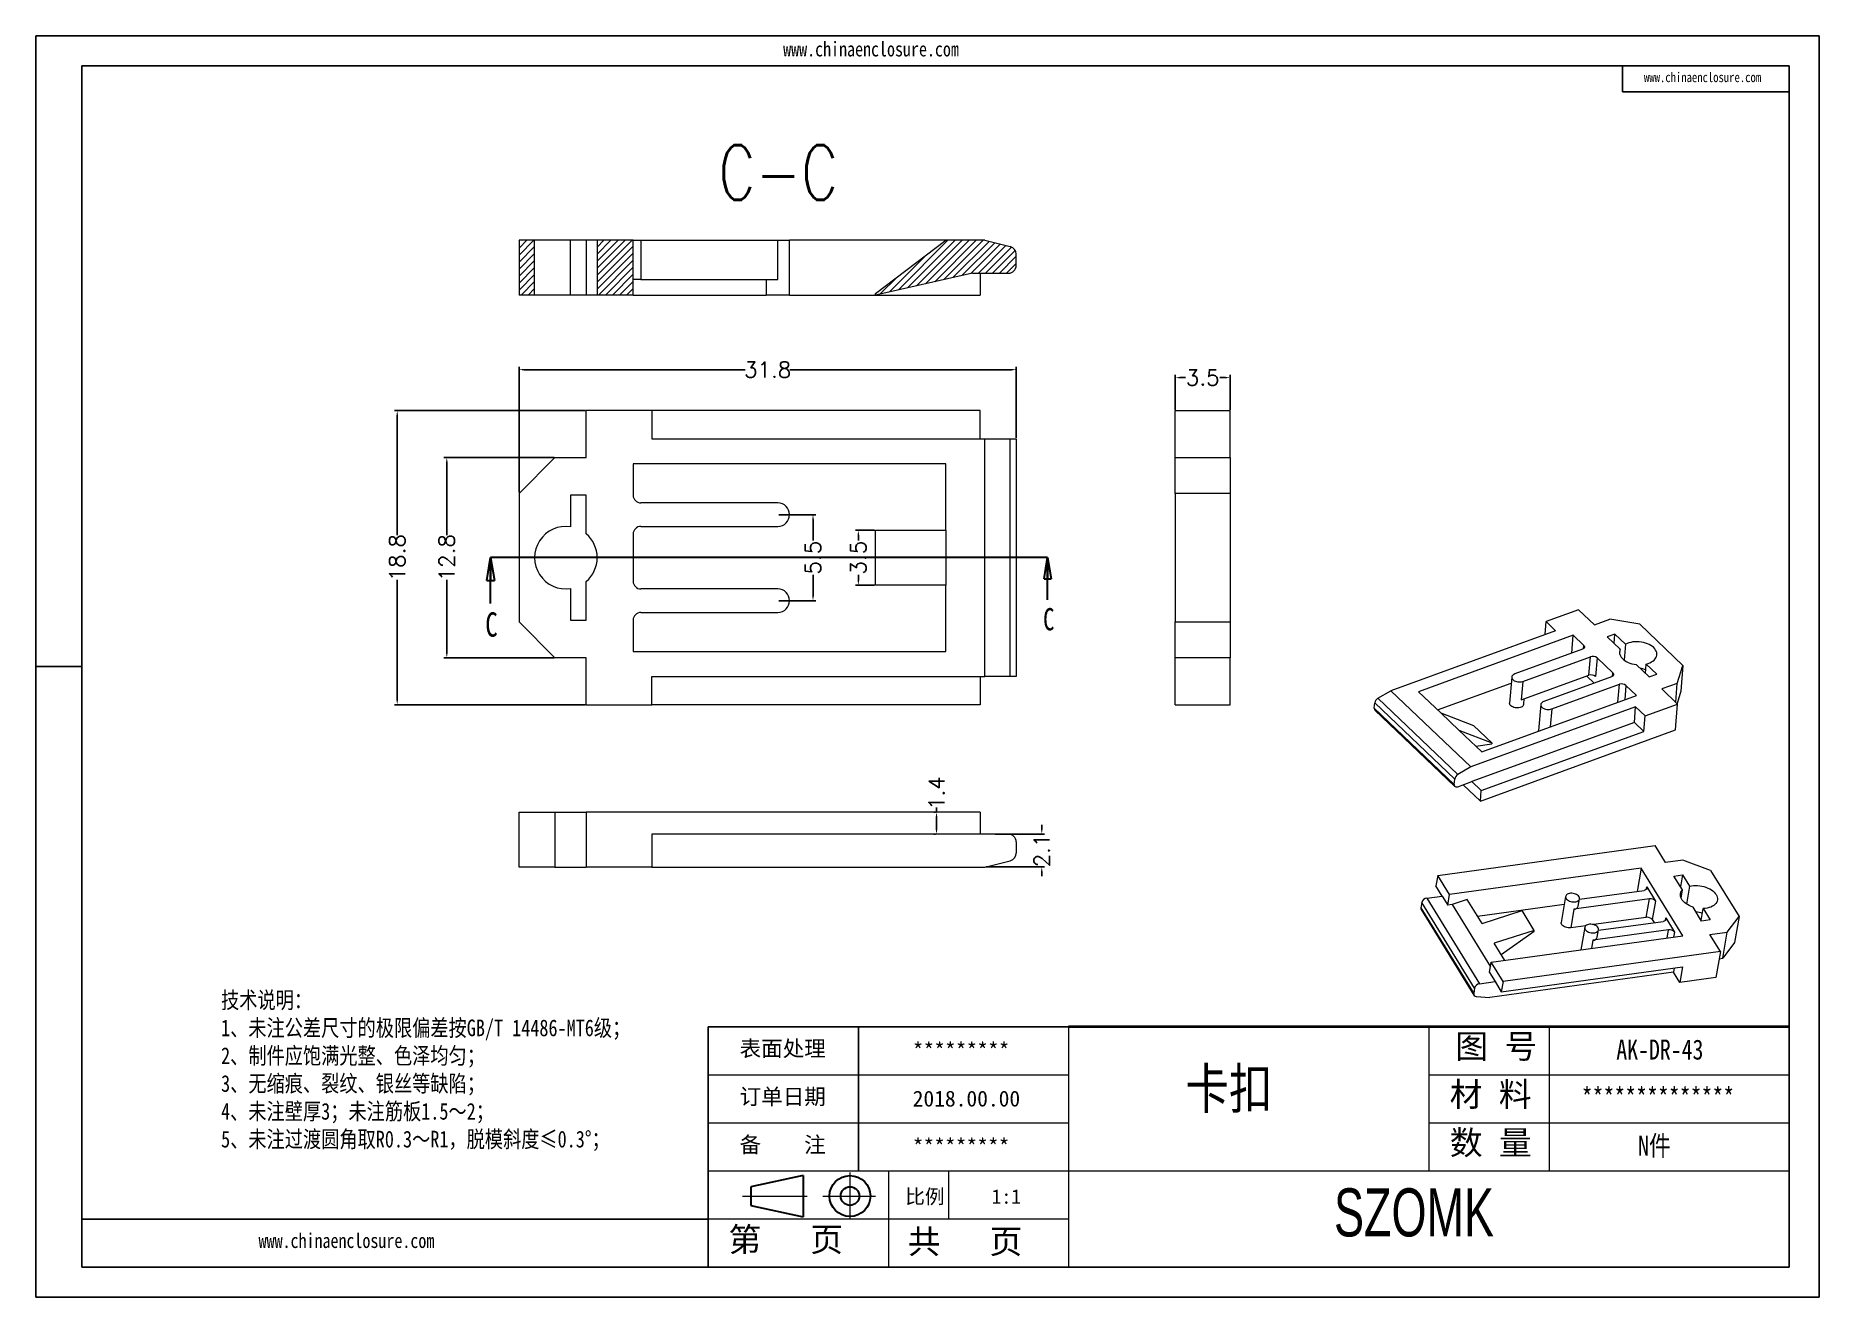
# Model space of a CAD drawing. Header units: inches. Extents: x 2395 to 4256, y 1126 to 1576.
# Drawn here: x 4142.3 to 4256.4, y 1125.7 to 1206.3 of the extents above; entities that cross this region are included whole.
import ezdxf

# ---------------------------------------------------------------- set-up
doc = ezdxf.new("R2010")
doc.units = ezdxf.units.IN
doc.header["$LTSCALE"] = 15
doc.linetypes.add('CENTER2', pattern=[28.575, 19.05, -3.175, 3.175, -3.175])
doc.linetypes.add('PHANTOM', pattern=[12.7, 6.35, -1.27, 1.27, -1.27, 1.27, -1.27])
doc.layers.add('文字', color=81, linetype='Continuous')
for name, color, linetype, lineweight in [('粗实线', 7, 'Continuous', 30), ('细实线', 3, 'Continuous', 9), ('细点划线', 2, 'CENTER2', 9)]:
    doc.layers.add(name, color=color, linetype=linetype, lineweight=lineweight)
doc.styles.add('SLDTEXTSTYLE0', font='TXT', dxfattribs={"width": 0.75})
doc.styles.add('SLDTEXTSTYLE3', font='TXT', dxfattribs={"width": 0.75, "bigfont": 'bigfont'})
doc.styles.get("Standard").update_dxf_attribs({"font": 'txt', "bigfont": 'gbcbig.shx'})
doc.styles.add('宋体', font='', dxfattribs={"width": 0.8, "height": 3.5})
doc.styles.add('长仿宋', font='', dxfattribs={"width": 0.7, "height": 4})
doc.styles.get('宋体').set_extended_font_data('SimSun')
doc.styles.get('长仿宋').set_extended_font_data('SimSun')
doc.dimstyles.new('1.5', dxfattribs={"dimtxt": 1, "dimasz": 0.3, "dimexe": 0.18, "dimexo": 0.0625, "dimgap": 0.09, "dimtad": 0, "dimdsep": 46, "dimtxsty": 'Standard', "dimcen": 0, "dimclrd": 3, "dimclre": 3, "dimadec": 0, "dimazin": 2, "dimtfac": 1, "dimtofl": 0, "dimtmove": 0, "dimatfit": 3, "dimfxl": 1, "dimtolj": 1, "dimtzin": 0, "dimarcsym": 0})
pattern_1 = [(45, (-818.62355, -57.48185), (-0.224506403, 0.224506403), [])]

msp = doc.modelspace()

# ---------------------------------------------------------------- texts
at = {"color": 7, "linetype": 'Continuous', "attachment_point": 1, "style": 'SLDTEXTSTYLE0'}
for insert, char_height in [((4171.062, 1169.449), 1.556), ((4206.736, 1169.718), 1.422)]:
    msp.add_mtext('C', dxfattribs=dict(at, insert=insert, char_height=char_height))
at = {"char_height": 1.01047, "width": 574.3004, "attachment_point": 1}
for s, insert in [('{\\fSimHei|b0|i0|c134|p49;表面处理}', (4187.327, 1142.068)), ('{\\fSimHei|b0|i0|c134|p49;*********}', (4198.395, 1141.938)), ('{\\fSimHei|b0|i0|c134|p49;订单日期}', (4187.327, 1138.995)), ('{\\fSimHei|b0|i0|c134|p49;2018.00.00}', (4198.395, 1138.865)), ('{\\fSimHei|b0|i0|c134|p49;备    注}', (4187.327, 1135.923)), ('{\\fSimHei|b0|i0|c134|p49;*********}', (4198.395, 1135.793))]:
    msp.add_mtext(s, dxfattribs=dict(at, insert=insert))
at = {"layer": '文字', "color": 0, "attachment_point": 1, "style": '宋体'}
for s, insert, char_height, width in [('www.chinaenclosure.com', (4190.11, 1205.925), 0.93884, 16.49457), ('www.chinaenclosure.com', (4245.162, 1203.969), 0.6259, 10.99638), ('{\\H1.111x;技术说明：\\P1、未注公差尺寸的极限偏差按GB/T 14486-MT6级；\\P2、制件应饱满光整、色泽均匀；\\P3、无缩痕、裂纹、银丝等缺陷；\\P4、未注壁厚3；未注筋板1.5～2；\\P5、未注过渡圆角取R0.3～R1，脱模斜度≤0.3%%D；}', (4154.164, 1145.195), 0.96018, 40.76086), ('{\\H1.111x;AK-DR-43}', (4243.393, 1142.137), 1.15222, 13.32092), ('卡扣', (4215.826, 1140.287), 2.5605, 32.73483), ('{\\H1.111x;**************}', (4241.176, 1139.065), 1.15222, 13.32092), ('{\\H1.111x;N件}', (4244.786, 1135.992), 1.15222, 13.32092), ('www.chinaenclosure.com', (4156.563, 1129.75), 0.93884, 16.49457)]:
    msp.add_mtext(s, dxfattribs=dict(at, insert=insert, char_height=char_height, width=width))
at = {"layer": '粗实线', "insert": (4225.342, 1132.622), "char_height": 3.07258, "width": 34.45592, "attachment_point": 1, "style": '长仿宋'}
msp.add_mtext('{\\fSTXinwei|b0|i0|c134|p2;SZOMK}', dxfattribs=at)
at = {"layer": '细实线', "color": 7, "attachment_point": 1}
for s, insert, char_height, width in [('{\\fSimSun|b0|i0|c134|p54;图 号}', (4233.101, 1142.473), 1.53629, 7.68144), ('{\\fSimSun|b0|i0|c134|p54;材 料   }', (4232.737, 1139.401), 1.53629, 7.68144), ('{\\fSimSun|b0|i0|c134|p54;数 量}', (4232.745, 1136.313), 1.53629, 6.94115), ('{\\fSimSun|b0|i0|c134|p54;比例}', (4197.921, 1132.559), 0.92177, 4.0463), ('{\\fSimSun|b0|i0|c134|p54;1:1}', (4203.442, 1132.559), 0.92177, 4.0463), ('{\\fSimSun|b0|i0|c134|p54;第   页}', (4186.616, 1130.121), 1.53629, 11.52217), ('{\\fSimSun|b0|i0|c134|p54; 共   页}', (4197.034, 1129.991), 1.53629, 11.52217)]:
    msp.add_mtext(s, dxfattribs=dict(at, insert=insert, char_height=char_height, width=width))

# ---------------------------------------------------------------- blocks, each defined once
blk = doc.blocks.new('_CLOSED')
at = {"color": 0, "linetype": 'ByBlock', "lineweight": -2}
for p, q in [((-1, 0.166667), (0, 0)), ((-1, 0.166667), (-1, -0.166667)), ((0, 0), (-1, -0.166667)), ((0, 0), (-1, 0))]:
    blk.add_line(p, q, dxfattribs=at)
blk = doc.blocks.new('SW_NOTE_4')
at = {"color": 0, "linetype": 'Continuous', "lineweight": 0, "insert": (22.23, 5.8), "char_height": 3.5, "attachment_point": 2, "style": 'SLDTEXTSTYLE3'}
blk.add_mtext('C-C', dxfattribs=at)
blk = doc.blocks.new('*D332')
at = {"color": 3, "lineweight": -2}
for p, q in [((4177.46, 1182.34), (4165.25, 1182.34)), ((4165.43, 1182.04), (4165.43, 1174.37)), ((4165.43, 1163.84), (4165.43, 1171.52)), ((4177.46, 1163.54), (4165.25, 1163.54))]:
    blk.add_line(p, q, dxfattribs=at)
at = {"color": 3}
for points in [[(4165.38, 1182.04), (4165.48, 1182.04), (4165.43, 1182.34)], [(4165.38, 1163.84), (4165.48, 1163.84), (4165.43, 1163.54)]]:
    blk.add_solid(points, dxfattribs=at)
at = {"layer": 'Defpoints', "color": 0}
for p in [(4165.43, 1182.34), (4177.52, 1182.34), (4177.52, 1163.54)]:
    blk.add_point(p, dxfattribs=at)
at = {"color": 0, "insert": (4165.43, 1172.94), "char_height": 1, "attachment_point": 5, "rotation": 90}
blk.add_mtext('\\A1;18.8', dxfattribs=at)
blk = doc.blocks.new('*D333')
at = {"color": 3, "lineweight": -2}
for p, q in [((4173.22, 1177.1), (4173.22, 1185.14)), ((4173.52, 1184.96), (4187.69, 1184.96)), ((4204.72, 1184.96), (4190.54, 1184.96)), ((4205.02, 1180.6), (4205.02, 1185.14))]:
    blk.add_line(p, q, dxfattribs=at)
at = {"color": 3}
for points in [[(4173.52, 1185.01), (4173.52, 1184.91), (4173.22, 1184.96)], [(4204.72, 1185.01), (4204.72, 1184.91), (4205.02, 1184.96)]]:
    blk.add_solid(points, dxfattribs=at)
at = {"layer": 'Defpoints', "color": 0}
for p in [(4205.02, 1184.96), (4205.02, 1180.54), (4173.22, 1177.04)]:
    blk.add_point(p, dxfattribs=at)
at = {"color": 0, "insert": (4189.12, 1184.96), "char_height": 1, "attachment_point": 5}
blk.add_mtext('\\A1;31.8', dxfattribs=at)
blk = doc.blocks.new('*D334')
at = {"color": 3, "lineweight": -2}
for p, q in [((4175.46, 1179.34), (4168.42, 1179.34)), ((4168.6, 1179.04), (4168.6, 1174.37)), ((4168.6, 1166.84), (4168.6, 1171.52)), ((4175.46, 1166.54), (4168.42, 1166.54))]:
    blk.add_line(p, q, dxfattribs=at)
at = {"color": 3}
for points in [[(4168.55, 1179.04), (4168.65, 1179.04), (4168.6, 1179.34)], [(4168.55, 1166.84), (4168.65, 1166.84), (4168.6, 1166.54)]]:
    blk.add_solid(points, dxfattribs=at)
at = {"layer": 'Defpoints', "color": 0}
for p in [(4175.52, 1179.34), (4168.6, 1166.54), (4175.52, 1166.54)]:
    blk.add_point(p, dxfattribs=at)
at = {"color": 0, "insert": (4168.6, 1172.94), "char_height": 1, "attachment_point": 5, "rotation": 90}
blk.add_mtext('\\A1;12.8', dxfattribs=at)
blk = doc.blocks.new('*D335')
at = {"color": 3, "lineweight": -2}
for p, q in [((4189.83, 1175.69), (4192.2, 1175.69)), ((4192.02, 1175.39), (4192.02, 1174.03)), ((4192.02, 1170.49), (4192.02, 1171.85)), ((4189.83, 1170.19), (4192.2, 1170.19))]:
    blk.add_line(p, q, dxfattribs=at)
at = {"color": 3}
for points in [[(4191.97, 1175.39), (4192.07, 1175.39), (4192.02, 1175.69)], [(4191.97, 1170.49), (4192.07, 1170.49), (4192.02, 1170.19)]]:
    blk.add_solid(points, dxfattribs=at)
at = {"layer": 'Defpoints', "color": 0}
for p in [(4189.77, 1175.69), (4192.02, 1175.69), (4189.77, 1170.19)]:
    blk.add_point(p, dxfattribs=at)
at = {"color": 0, "insert": (4192.02, 1172.94), "char_height": 1, "attachment_point": 5, "rotation": 90}
blk.add_mtext('\\A1;5.5', dxfattribs=at)
blk = doc.blocks.new('*D336')
at = {"color": 3, "lineweight": -2}
for p, q in [((4195.96, 1174.69), (4194.74, 1174.69)), ((4194.92, 1174.39), (4194.92, 1174.03)), ((4194.92, 1171.49), (4194.92, 1171.85)), ((4195.96, 1171.19), (4194.74, 1171.19))]:
    blk.add_line(p, q, dxfattribs=at)
at = {"color": 3}
for points in [[(4194.87, 1174.39), (4194.97, 1174.39), (4194.92, 1174.69)], [(4194.87, 1171.49), (4194.97, 1171.49), (4194.92, 1171.19)]]:
    blk.add_solid(points, dxfattribs=at)
at = {"layer": 'Defpoints', "color": 0}
for p in [(4194.92, 1174.69), (4196.02, 1174.69), (4196.02, 1171.19)]:
    blk.add_point(p, dxfattribs=at)
at = {"color": 0, "insert": (4194.92, 1172.94), "char_height": 1, "attachment_point": 5, "rotation": 90}
blk.add_mtext('\\A1;3.5', dxfattribs=at)
blk = doc.blocks.new('*D337')
at = {"color": 3, "lineweight": -2}
for p, q in [((4215.19, 1182.4), (4215.19, 1184.63)), ((4215.49, 1184.45), (4215.85, 1184.45)), ((4218.39, 1184.45), (4218.03, 1184.45)), ((4218.69, 1182.4), (4218.69, 1184.63))]:
    blk.add_line(p, q, dxfattribs=at)
at = {"color": 3}
for points in [[(4215.49, 1184.5), (4215.49, 1184.4), (4215.19, 1184.45)], [(4218.39, 1184.5), (4218.39, 1184.4), (4218.69, 1184.45)]]:
    blk.add_solid(points, dxfattribs=at)
at = {"layer": 'Defpoints', "color": 0}
for p in [(4218.69, 1184.45), (4215.19, 1182.34), (4218.69, 1182.34)]:
    blk.add_point(p, dxfattribs=at)
at = {"color": 0, "insert": (4216.94, 1184.45), "char_height": 1, "attachment_point": 5}
blk.add_mtext('\\A1;3.5', dxfattribs=at)
blk = doc.blocks.new('*D338')
at = {"color": 3, "lineweight": -2}
for p, q in [((4206.65, 1155.57), (4206.65, 1155.87)), ((4203.68, 1155.27), (4206.83, 1155.27)), ((4203.08, 1153.17), (4206.83, 1153.17)), ((4206.65, 1152.87), (4206.65, 1152.57))]:
    blk.add_line(p, q, dxfattribs=at)
at = {"color": 3}
for points in [[(4206.6, 1155.57), (4206.7, 1155.57), (4206.65, 1155.27)], [(4206.6, 1152.87), (4206.7, 1152.87), (4206.65, 1153.17)]]:
    blk.add_solid(points, dxfattribs=at)
at = {"layer": 'Defpoints', "color": 0}
for p in [(4203.62, 1155.27), (4206.65, 1155.27), (4203.02, 1153.17)]:
    blk.add_point(p, dxfattribs=at)
at = {"color": 0, "insert": (4206.65, 1154.22), "char_height": 1, "attachment_point": 5, "rotation": 90}
blk.add_mtext('\\A1;2.1', dxfattribs=at)
blk = doc.blocks.new('*D339')
at = {"color": 3, "lineweight": -2}
for p, q in [((4199.85, 1156.67), (4199.74, 1156.67)), ((4199.92, 1156.67), (4199.92, 1156.97)), ((4199.92, 1155.57), (4199.92, 1156.37)), ((4199.85, 1155.27), (4199.74, 1155.27))]:
    blk.add_line(p, q, dxfattribs=at)
at = {"color": 3}
for points in [[(4199.87, 1156.37), (4199.97, 1156.37), (4199.92, 1156.67)], [(4199.87, 1155.57), (4199.97, 1155.57), (4199.92, 1155.27)]]:
    blk.add_solid(points, dxfattribs=at)
at = {"layer": 'Defpoints', "color": 0}
for p in [(4199.92, 1156.67), (4199.92, 1156.67), (4199.92, 1155.27)]:
    blk.add_point(p, dxfattribs=at)
at = {"color": 0, "insert": (4199.92, 1157.89), "char_height": 1, "attachment_point": 5, "rotation": 90}
blk.add_mtext('\\A1;1.4', dxfattribs=at)

# ---------------------------------------------------------------- dimensions: what is measured, and where the dimension line sits
for base, p1, p2, picture, middle in [((4205.018, 1184.955), (4173.218, 1177.042), (4205.018, 1180.542), '*D333', (4189.118, 1184.955)), ((4218.689, 1184.453), (4215.189, 1182.342), (4218.689, 1182.342), '*D337', (4216.939, 1184.453))]:
    dim = msp.add_linear_dim(base=base, p1=p1, p2=p2, dimstyle='1.5')
    dim.commit()
    dim.dimension.update_dxf_attribs({"geometry": picture, "text_midpoint": middle})
for base, p1, p2, picture, middle in [((4165.427, 1182.342), (4177.518, 1163.542), (4177.518, 1182.342), '*D332', (4165.427, 1172.942)), ((4168.597, 1166.542), (4175.518, 1179.342), (4175.518, 1166.542), '*D334', (4168.597, 1172.942)), ((4192.02, 1175.692), (4189.768, 1170.192), (4189.768, 1175.692), '*D335', (4192.02, 1172.942)), ((4194.916, 1174.692), (4196.018, 1171.192), (4196.018, 1174.692), '*D336', (4194.916, 1172.942)), ((4199.916, 1156.666), (4199.916, 1155.266), (4199.916, 1156.666), '*D339', (4199.916, 1157.889)), ((4206.654, 1155.266), (4203.018, 1153.166), (4203.618, 1155.266), '*D338', (4206.654, 1154.216))]:
    dim = msp.add_linear_dim(base=base, p1=p1, p2=p2, angle=90, dimstyle='1.5')
    dim.commit()
    dim.dimension.update_dxf_attribs({"geometry": picture, "text_midpoint": middle})

# ---------------------------------------------------------------- hatches: boundary and pattern name
at = {"linetype": 'Continuous', "lineweight": 0}
h = msp.add_hatch(dxfattribs=at)
h.set_pattern_fill('ANSI31', color=4, scale=0.1, style=0)
h.set_pattern_definition(pattern_1)
h.paths.add_polyline_path([(4173.218, 1189.73), (4174.218, 1189.73), (4174.218, 1193.23), (4173.218, 1193.23)], flags=0)
h = msp.add_hatch(dxfattribs=at)
h.set_pattern_fill('ANSI31', color=4, scale=0.1, style=0)
h.set_pattern_definition(pattern_1)
h.paths.add_polyline_path([(4180.518, 1193.23), (4178.218, 1193.23), (4178.218, 1189.73), (4180.518, 1189.73)], flags=0)
h = msp.add_hatch(dxfattribs=at)
h.set_pattern_fill('ANSI31', color=4, scale=0.1, style=0)
h.set_pattern_definition(pattern_1)
edge = h.paths.add_edge_path(flags=0)
edge.add_line((4196.018, 1189.73), (4202.218, 1191.13))
edge.add_line((4202.218, 1191.13), (4204.518, 1191.13))
edge.add_arc((4204.518, 1191.63), 0.5, 270, 360)
edge.add_line((4205.018, 1191.63), (4205.018, 1192.34))
edge.add_arc((4204.518, 1192.34), 0.5, 0, 75.96376)
edge.add_line((4204.639, 1192.825), (4203.018, 1193.23))
edge.add_line((4203.018, 1193.23), (4200.518, 1193.23))
edge.add_line((4200.518, 1193.23), (4196.018, 1189.83))
edge.add_line((4196.018, 1189.83), (4196.018, 1189.73))

# ---------------------------------------------------------------- linework, layer by layer
for p, q in [((4142.307, 1206.312), (4256.377, 1206.312)), ((4142.307, 1206.312), (4142.307, 1125.657)), ((4256.377, 1206.312), (4256.377, 1125.657)), ((4145.259, 1204.391), (4254.456, 1204.391)), ((4145.259, 1204.391), (4145.259, 1127.577)), ((4243.788, 1204.391), (4243.788, 1202.724)), ((4254.456, 1204.391), (4254.456, 1127.577)), ((4243.788, 1202.724), (4254.456, 1202.724)), ((4145.259, 1165.984), (4142.307, 1165.984)), ((4142.307, 1162.997), (4142.307, 1125.657)), ((4208.368, 1142.94), (4185.323, 1142.94)), ((4185.323, 1127.577), (4185.323, 1142.94)), ((4194.925, 1133.722), (4194.925, 1142.94)), ((4185.323, 1130.65), (4145.259, 1130.65)), ((4145.259, 1127.577), (4254.456, 1127.577)), ((4142.307, 1125.657), (4256.377, 1125.657)), ((4142.307, 1125.657), (4195.117, 1125.657))]:
    msp.add_line(p, q)
at = {"color": 7, "linetype": 'Continuous', "lineweight": 15}
for p, q in [((4174.218, 1193.23), (4173.218, 1193.23)), ((4173.218, 1193.23), (4173.218, 1189.73)), ((4176.518, 1193.23), (4174.218, 1193.23)), ((4174.218, 1189.73), (4174.218, 1193.23)), ((4176.518, 1189.73), (4176.518, 1193.23)), ((4177.518, 1193.23), (4176.518, 1193.23)), ((4177.518, 1193.23), (4177.518, 1189.73)), ((4178.218, 1193.23), (4177.518, 1193.23)), ((4178.218, 1193.23), (4178.218, 1189.73)), ((4180.518, 1193.23), (4178.218, 1193.23)), ((4180.518, 1189.73), (4180.518, 1193.23)), ((4180.518, 1193.23), (4181.018, 1193.23)), ((4181.018, 1193.23), (4181.018, 1190.73)), ((4181.018, 1193.23), (4189.768, 1193.23)), ((4189.768, 1190.73), (4189.768, 1193.23)), ((4189.768, 1193.23), (4190.518, 1193.23)), ((4190.518, 1189.73), (4190.518, 1193.23)), ((4200.518, 1193.23), (4190.518, 1193.23)), ((4196.018, 1189.83), (4200.518, 1193.23)), ((4203.018, 1193.23), (4200.518, 1193.23)), ((4203.018, 1193.23), (4204.639, 1192.825)), ((4205.018, 1191.63), (4205.018, 1192.34)), ((4202.218, 1191.13), (4196.018, 1189.73)), ((4202.218, 1191.13), (4204.518, 1191.13)), ((4202.718, 1191.13), (4202.718, 1189.73)), ((4181.018, 1190.73), (4180.518, 1190.73)), ((4181.018, 1190.73), (4189.768, 1190.73)), ((4189.018, 1190.73), (4189.018, 1189.73)), ((4196.018, 1189.73), (4196.018, 1189.83)), ((4174.218, 1189.73), (4173.218, 1189.73)), ((4176.518, 1189.73), (4174.218, 1189.73)), ((4177.518, 1189.73), (4176.518, 1189.73)), ((4178.218, 1189.73), (4177.518, 1189.73)), ((4180.518, 1189.73), (4178.218, 1189.73)), ((4180.518, 1189.73), (4189.018, 1189.73)), ((4190.518, 1189.73), (4189.018, 1189.73)), ((4190.518, 1189.73), (4202.718, 1189.73)), ((4177.518, 1179.342), (4177.518, 1182.342)), ((4181.718, 1182.342), (4177.518, 1182.342)), ((4181.718, 1182.342), (4181.718, 1180.542)), ((4202.718, 1182.342), (4181.718, 1182.342)), ((4202.718, 1180.542), (4202.718, 1182.342)), ((4215.189, 1182.342), (4218.689, 1182.342)), ((4215.189, 1179.342), (4215.189, 1182.342)), ((4218.689, 1179.342), (4218.689, 1182.342)), ((4181.718, 1180.542), (4203.018, 1180.542)), ((4203.018, 1165.342), (4203.018, 1180.542)), ((4203.018, 1180.542), (4204.639, 1180.542)), ((4204.639, 1165.342), (4204.639, 1180.542)), ((4204.639, 1180.542), (4205.018, 1180.542)), ((4205.018, 1180.542), (4205.018, 1165.342)), ((4175.518, 1179.342), (4173.218, 1177.042)), ((4175.518, 1179.342), (4177.518, 1179.342)), ((4200.518, 1178.942), (4180.518, 1178.942)), ((4180.518, 1178.942), (4180.518, 1176.942)), ((4200.518, 1174.692), (4200.518, 1178.942)), ((4215.189, 1179.342), (4218.689, 1179.342)), ((4215.189, 1177.042), (4215.189, 1179.342)), ((4218.689, 1179.342), (4218.689, 1177.042)), ((4173.218, 1177.042), (4173.218, 1168.842)), ((4177.518, 1176.942), (4176.518, 1176.942)), ((4176.518, 1176.942), (4176.518, 1174.92)), ((4177.518, 1174.462), (4177.518, 1176.942)), ((4189.768, 1176.442), (4181.018, 1176.442)), ((4218.689, 1177.042), (4215.189, 1177.042)), ((4215.189, 1177.042), (4215.189, 1168.842)), ((4218.689, 1177.042), (4218.689, 1168.842)), ((4181.018, 1174.942), (4189.768, 1174.942)), ((4180.518, 1174.442), (4180.518, 1171.442)), ((4196.018, 1171.192), (4196.018, 1174.692)), ((4196.018, 1174.692), (4200.518, 1174.692)), ((4200.518, 1174.692), (4200.518, 1171.192)), ((4176.518, 1170.965), (4176.518, 1168.942)), ((4177.518, 1168.942), (4177.518, 1171.422)), ((4189.768, 1170.942), (4181.018, 1170.942)), ((4200.518, 1171.192), (4196.018, 1171.192)), ((4200.518, 1166.942), (4200.518, 1171.192)), ((4181.018, 1169.442), (4189.768, 1169.442)), ((4240.983, 1169.608), (4238.904, 1168.851)), ((4240.983, 1169.608), (4241.994, 1168.647)), ((4173.218, 1168.842), (4175.518, 1166.542)), ((4176.518, 1168.942), (4177.518, 1168.942)), ((4180.518, 1168.942), (4180.518, 1166.942)), ((4215.189, 1168.842), (4218.689, 1168.842)), ((4215.189, 1166.542), (4215.189, 1168.842)), ((4218.689, 1168.842), (4218.689, 1166.542)), ((4239.51, 1168.274), (4228.967, 1164.436)), ((4238.836, 1168.029), (4238.904, 1168.851)), ((4238.904, 1168.851), (4239.51, 1168.274)), ((4241.994, 1168.647), (4242.984, 1169.007)), ((4244.897, 1168.685), (4242.984, 1169.007)), ((4247.658, 1166.058), (4244.897, 1168.685)), ((4180.518, 1166.942), (4200.518, 1166.942)), ((4240.643, 1167.978), (4230.744, 1164.374)), ((4241.238, 1167.087), (4236.907, 1165.51)), ((4240.548, 1166.836), (4240.643, 1167.978)), ((4241.317, 1167.337), (4240.643, 1167.978)), ((4243.297, 1168.058), (4242.802, 1167.878)), ((4242.802, 1167.878), (4243.637, 1167.084)), ((4243.247, 1167.455), (4243.297, 1168.058)), ((4243.978, 1167.41), (4243.297, 1168.058)), ((4243.611, 1166.773), (4243.637, 1167.084)), ((4243.978, 1167.41), (4243.894, 1166.394)), ((4177.518, 1166.542), (4175.518, 1166.542)), ((4177.518, 1163.542), (4177.518, 1166.542)), ((4218.689, 1166.542), (4215.189, 1166.542)), ((4215.189, 1163.542), (4215.189, 1166.542)), ((4218.689, 1163.542), (4218.689, 1166.542)), ((4237.412, 1165.03), (4241.743, 1166.607)), ((4241.645, 1165.421), (4241.743, 1166.607)), ((4242.159, 1166.537), (4242.06, 1165.351)), ((4243.169, 1165.576), (4242.159, 1166.537)), ((4244.661, 1166.11), (4245.496, 1165.316)), ((4245.26, 1165.54), (4245.31, 1166.144)), ((4245.991, 1165.496), (4245.31, 1166.144)), ((4247.295, 1164.907), (4247.658, 1166.058)), ((4247.658, 1166.058), (4247.521, 1164.398)), ((4181.718, 1163.542), (4181.718, 1165.342)), ((4181.718, 1165.342), (4203.018, 1165.342)), ((4202.718, 1165.342), (4202.718, 1163.542)), ((4204.639, 1165.342), (4203.018, 1165.342)), ((4205.018, 1165.342), (4204.639, 1165.342)), ((4231.968, 1163.21), (4236.679, 1164.925)), ((4236.711, 1165.308), (4236.573, 1163.648)), ((4237.313, 1163.844), (4241.645, 1165.421)), ((4237.412, 1165.03), (4237.313, 1163.844)), ((4243.09, 1165.325), (4238.759, 1163.749)), ((4239.264, 1163.268), (4243.595, 1164.845)), ((4241.503, 1165.369), (4241.976, 1164.92)), ((4244.685, 1164.134), (4244.011, 1164.775)), ((4245.496, 1165.316), (4245.991, 1165.496)), ((4247.295, 1164.907), (4246.305, 1164.547)), ((4247.194, 1163.701), (4247.295, 1164.907)), ((4177.518, 1163.542), (4181.718, 1163.542)), ((4202.718, 1163.542), (4181.718, 1163.542)), ((4215.189, 1163.542), (4218.689, 1163.542)), ((4227.914, 1163.317), (4227.942, 1163.654)), ((4233.061, 1158.785), (4227.942, 1163.654)), ((4228.149, 1163.952), (4228.967, 1164.436)), ((4228.149, 1163.952), (4233.268, 1159.083)), ((4228.967, 1164.436), (4234.087, 1159.568)), ((4230.744, 1164.374), (4232.175, 1163.013)), ((4234.785, 1160.531), (4244.685, 1164.134)), ((4237.47, 1163.573), (4237.498, 1163.912)), ((4238.563, 1163.546), (4238.425, 1161.886)), ((4245.236, 1162.829), (4247.315, 1163.586)), ((4246.305, 1164.547), (4247.315, 1163.586)), ((4247.177, 1161.926), (4247.315, 1163.586)), ((4247.521, 1164.398), (4247.276, 1163.623)), ((4227.914, 1163.317), (4233.033, 1158.448)), ((4227.955, 1163.19), (4233.074, 1158.321)), ((4233.354, 1161.892), (4232.175, 1163.013)), ((4232.175, 1163.013), (4234.268, 1162.211)), ((4244.63, 1163.406), (4234.087, 1159.568)), ((4244.547, 1162.41), (4234.152, 1158.626)), ((4244.547, 1162.41), (4244.63, 1163.406)), ((4245.153, 1161.833), (4244.547, 1162.41)), ((4245.236, 1162.829), (4244.63, 1163.406)), ((4245.153, 1161.833), (4245.236, 1162.829)), ((4233.354, 1161.892), (4234.785, 1160.531)), ((4235.447, 1161.09), (4233.354, 1161.892)), ((4234.268, 1162.211), (4235.447, 1161.09)), ((4234.703, 1157.385), (4247.177, 1161.926)), ((4234.759, 1158.049), (4245.153, 1161.833)), ((4234.41, 1160.887), (4235.443, 1161.043)), ((4235.447, 1161.09), (4235.443, 1161.043)), ((4234.087, 1159.568), (4233.268, 1159.083)), ((4233.033, 1158.448), (4233.061, 1158.785)), ((4233.261, 1158.301), (4234.152, 1158.626)), ((4233.607, 1158.427), (4234.703, 1157.385)), ((4234.152, 1158.626), (4234.759, 1158.049)), ((4234.703, 1157.385), (4234.759, 1158.049)), ((4173.218, 1153.166), (4173.218, 1156.666)), ((4173.218, 1156.666), (4175.518, 1156.666)), ((4175.518, 1156.666), (4175.518, 1153.166)), ((4175.518, 1156.666), (4177.518, 1156.666)), ((4177.518, 1156.666), (4177.518, 1153.166)), ((4202.718, 1156.666), (4177.518, 1156.666)), ((4202.718, 1156.666), (4202.718, 1155.266)), ((4202.718, 1155.266), (4181.718, 1155.266)), ((4181.718, 1155.266), (4181.718, 1153.166)), ((4204.518, 1155.266), (4202.718, 1155.266)), ((4205.018, 1154.766), (4205.018, 1154.056)), ((4231.975, 1152.623), (4245.874, 1154.535)), ((4246.54, 1153.455), (4245.874, 1154.535)), ((4203.018, 1153.166), (4204.639, 1153.571)), ((4247.644, 1153.607), (4246.54, 1153.455)), ((4249.423, 1152.953), (4247.644, 1153.607)), ((4175.518, 1153.166), (4173.218, 1153.166)), ((4175.518, 1153.166), (4177.518, 1153.166)), ((4181.718, 1153.166), (4177.518, 1153.166)), ((4181.718, 1153.166), (4203.018, 1153.166)), ((4231.975, 1152.623), (4231.862, 1151.96)), ((4232.73, 1151.399), (4231.975, 1152.623)), ((4244.975, 1153.083), (4232.73, 1151.399)), ((4244.975, 1153.083), (4244.724, 1151.609)), ((4247.639, 1148.761), (4244.975, 1153.083)), ((4247.073, 1152.59), (4247.625, 1152.666)), ((4247.624, 1151.697), (4247.073, 1152.59)), ((4247.625, 1152.666), (4247.496, 1151.905)), ((4247.625, 1152.666), (4248.074, 1151.938)), ((4249.423, 1152.953), (4251.244, 1149.999)), ((4231.269, 1151.175), (4232.262, 1151.312)), ((4231.269, 1151.175), (4234.644, 1145.7)), ((4232.262, 1151.312), (4231.862, 1151.96)), ((4232.262, 1151.312), (4232.617, 1150.735)), ((4232.617, 1150.735), (4232.73, 1151.399)), ((4233.861, 1151.084), (4232.893, 1150.773)), ((4234.805, 1149.553), (4233.861, 1151.084)), ((4240.151, 1151.286), (4239.869, 1149.628)), ((4245.506, 1151.131), (4240.68, 1150.467)), ((4240.957, 1150.662), (4241.038, 1151.135)), ((4241.032, 1151.101), (4245.173, 1151.671)), ((4245.305, 1149.946), (4245.506, 1151.131)), ((4245.338, 1151.889), (4245.893, 1150.989)), ((4245.893, 1150.989), (4245.692, 1149.804)), ((4247.535, 1151.173), (4247.624, 1151.697)), ((4248.074, 1151.938), (4247.88, 1150.797)), ((4230.953, 1150.9), (4230.896, 1150.564)), ((4230.896, 1150.564), (4234.271, 1145.089)), ((4230.916, 1150.444), (4234.291, 1144.97)), ((4234.328, 1145.425), (4230.953, 1150.9)), ((4232.893, 1150.773), (4232.617, 1150.735)), ((4232.893, 1150.773), (4235.346, 1146.794)), ((4234.515, 1150.024), (4240.066, 1150.788)), ((4234.805, 1149.553), (4237.369, 1150.376)), ((4238.146, 1149.116), (4237.369, 1150.376)), ((4240.68, 1150.467), (4240.479, 1149.282)), ((4245.305, 1149.946), (4241.926, 1149.481)), ((4246.559, 1149.908), (4247.114, 1149.008)), ((4248.85, 1149.709), (4248.299, 1150.602)), ((4248.823, 1149.752), (4248.952, 1150.513)), ((4248.952, 1150.513), (4249.401, 1149.785)), ((4250.486, 1148.996), (4251.244, 1149.999)), ((4251.244, 1149.999), (4250.962, 1148.341)), ((4235.394, 1147.077), (4247.639, 1148.761)), ((4238.146, 1149.116), (4235.582, 1148.293)), ((4236.026, 1147.572), (4238.138, 1149.068)), ((4238.138, 1149.068), (4238.146, 1149.116)), ((4241.436, 1149.414), (4240.479, 1149.282)), ((4241.372, 1149.305), (4241.127, 1147.865)), ((4246.728, 1149.15), (4241.901, 1148.486)), ((4242.179, 1148.681), (4242.259, 1149.154)), ((4242.253, 1149.12), (4246.395, 1149.69)), ((4245.692, 1149.804), (4245.812, 1149.61)), ((4249.401, 1149.785), (4248.85, 1149.709)), ((4249.383, 1148.845), (4250.486, 1148.996)), ((4250.049, 1147.764), (4249.383, 1148.845)), ((4250.204, 1147.338), (4250.486, 1148.996)), ((4236.259, 1147.195), (4235.582, 1148.293)), ((4250.049, 1147.764), (4236.149, 1145.852)), ((4250.049, 1147.764), (4249.767, 1146.106)), ((4250.962, 1148.341), (4250.204, 1147.338)), ((4235.282, 1146.413), (4235.394, 1147.077)), ((4235.282, 1146.413), (4235.637, 1145.837)), ((4247.051, 1146.435), (4235.302, 1144.819)), ((4236.149, 1145.852), (4235.394, 1147.077)), ((4236.036, 1145.189), (4247.619, 1146.782)), ((4247.097, 1146.71), (4247.051, 1146.435)), ((4247.45, 1145.787), (4247.051, 1146.435)), ((4247.619, 1146.782), (4247.45, 1145.787)), ((4249.971, 1147.306), (4250.204, 1147.338)), ((4234.328, 1145.425), (4234.271, 1145.089)), ((4234.644, 1145.7), (4235.637, 1145.837)), ((4235.637, 1145.837), (4236.036, 1145.189)), ((4236.149, 1145.852), (4236.036, 1145.189)), ((4249.767, 1146.106), (4247.45, 1145.787)), ((4234.441, 1144.888), (4235.302, 1144.819))]:
    msp.add_line(p, q, dxfattribs=at)
at = {"color": 1, "linetype": 'PHANTOM', "lineweight": 30}
msp.add_line((4207.022, 1172.942), (4171.403, 1172.942), dxfattribs=at)
at = {"color": 7, "linetype": 'Continuous', "lineweight": 30}
for p, q in [((4171.403, 1170.002), (4171.403, 1172.942)), ((4207.022, 1170.254), (4207.022, 1172.942))]:
    msp.add_line(p, q, dxfattribs=at)
at = {"color": 8, "linetype": 'Continuous', "lineweight": 15}
for p, q in [((4241.299, 1167.118), (4241.317, 1167.337)), ((4243.151, 1165.356), (4243.169, 1165.576)), ((4243.501, 1163.703), (4243.595, 1164.845)), ((4244.011, 1164.775), (4243.935, 1163.862)), ((4239.264, 1163.268), (4239.169, 1162.127)), ((4245.31, 1151.724), (4245.338, 1151.889)), ((4246.531, 1149.743), (4246.559, 1149.908)), ((4246.638, 1148.623), (4246.728, 1149.15)), ((4247.114, 1149.008), (4247.059, 1148.681)), ((4241.901, 1148.486), (4241.812, 1147.959))]:
    msp.add_line(p, q, dxfattribs=at)
at = {"color": 7, "linetype": 'Continuous', "lineweight": 15, "flags": 128}
for points in [[(4241.317, 1167.337), (4241.345, 1167.304), (4241.363, 1167.269), (4241.369, 1167.233), (4241.364, 1167.198), (4241.347, 1167.164), (4241.32, 1167.134), (4241.283, 1167.108), (4241.238, 1167.087)], [(4243.637, 1167.084), (4243.609, 1167.003), (4243.596, 1166.919), (4243.599, 1166.835), (4243.618, 1166.751), (4243.652, 1166.667), (4243.702, 1166.586), (4243.765, 1166.508), (4243.843, 1166.434), (4243.933, 1166.366), (4244.034, 1166.304), (4244.146, 1166.248), (4244.266, 1166.201), (4244.393, 1166.161), (4244.525, 1166.131), (4244.661, 1166.11)], [(4245.31, 1166.144), (4245.43, 1166.178), (4245.542, 1166.221), (4245.644, 1166.272), (4245.735, 1166.33), (4245.813, 1166.395), (4245.878, 1166.466), (4245.929, 1166.541), (4245.965, 1166.62), (4245.985, 1166.702), (4245.99, 1166.786), (4245.979, 1166.87), (4245.952, 1166.954), (4245.91, 1167.036), (4245.853, 1167.116), (4245.783, 1167.191), (4245.699, 1167.262), (4245.603, 1167.328), (4245.497, 1167.386), (4245.382, 1167.438), (4245.258, 1167.481), (4245.129, 1167.516), (4244.995, 1167.542), (4244.859, 1167.559), (4244.721, 1167.566), (4244.585, 1167.563), (4244.451, 1167.551), (4244.322, 1167.529), (4244.199, 1167.498), (4244.084, 1167.458), (4243.978, 1167.41)], [(4236.907, 1165.51), (4236.843, 1165.482), (4236.79, 1165.445), (4236.749, 1165.403), (4236.722, 1165.357), (4236.711, 1165.307), (4236.714, 1165.256), (4236.733, 1165.206), (4236.766, 1165.158), (4236.813, 1165.114), (4236.871, 1165.075), (4236.94, 1165.042), (4237.015, 1165.018), (4237.096, 1165.002), (4237.179, 1164.995), (4237.261, 1164.997), (4237.339, 1165.009), (4237.412, 1165.03)], [(4243.169, 1165.576), (4243.197, 1165.543), (4243.215, 1165.508), (4243.221, 1165.472), (4243.216, 1165.436), (4243.199, 1165.403), (4243.172, 1165.372), (4243.135, 1165.346), (4243.09, 1165.325)], [(4237.47, 1163.573), (4237.466, 1163.548), (4237.447, 1163.5), (4237.413, 1163.455), (4237.366, 1163.416), (4237.307, 1163.384), (4237.239, 1163.359), (4237.163, 1163.342), (4237.082, 1163.335), (4236.999, 1163.337), (4236.917, 1163.349), (4236.839, 1163.369), (4236.766, 1163.398), (4236.703, 1163.433), (4236.65, 1163.475), (4236.61, 1163.522), (4236.584, 1163.571), (4236.573, 1163.622), (4236.573, 1163.648)], [(4238.759, 1163.749), (4238.695, 1163.72), (4238.642, 1163.684), (4238.601, 1163.642), (4238.575, 1163.595), (4238.563, 1163.546), (4238.567, 1163.495), (4238.585, 1163.444), (4238.619, 1163.396), (4238.665, 1163.352), (4238.724, 1163.313), (4238.792, 1163.281), (4238.868, 1163.256), (4238.948, 1163.24), (4239.031, 1163.233), (4239.113, 1163.236), (4239.192, 1163.248), (4239.264, 1163.268)], [(4238.426, 1161.856), (4238.425, 1161.86), (4238.425, 1161.886)], [(4233.033, 1158.448), (4233.034, 1158.404), (4233.045, 1158.364), (4233.064, 1158.332), (4233.092, 1158.307), (4233.127, 1158.291), (4233.168, 1158.285), (4233.213, 1158.288), (4233.261, 1158.301)], [(4241.008, 1151.268), (4240.97, 1151.316), (4240.92, 1151.361), (4240.858, 1151.401), (4240.788, 1151.435), (4240.711, 1151.461), (4240.629, 1151.478), (4240.547, 1151.486), (4240.467, 1151.485), (4240.39, 1151.474), (4240.321, 1151.455), (4240.261, 1151.427), (4240.212, 1151.392), (4240.176, 1151.351), (4240.155, 1151.305), (4240.148, 1151.255), (4240.157, 1151.204), (4240.18, 1151.154), (4240.218, 1151.105), (4240.269, 1151.06), (4240.33, 1151.02), (4240.401, 1150.987), (4240.478, 1150.961), (4240.559, 1150.944), (4240.641, 1150.935), (4240.722, 1150.936), (4240.798, 1150.947), (4240.868, 1150.966), (4240.928, 1150.994), (4240.976, 1151.029), (4241.012, 1151.071), (4241.034, 1151.117), (4241.04, 1151.166), (4241.031, 1151.217), (4241.008, 1151.268)], [(4245.338, 1151.889), (4245.355, 1151.853), (4245.36, 1151.817), (4245.353, 1151.783), (4245.336, 1151.751), (4245.308, 1151.722), (4245.27, 1151.699), (4245.225, 1151.682), (4245.173, 1151.671)], [(4248.299, 1150.602), (4248.172, 1150.647), (4248.052, 1150.7), (4247.94, 1150.76), (4247.838, 1150.826), (4247.747, 1150.898), (4247.668, 1150.975), (4247.603, 1151.055), (4247.552, 1151.138), (4247.515, 1151.223), (4247.495, 1151.307), (4247.49, 1151.391), (4247.5, 1151.473), (4247.526, 1151.552), (4247.568, 1151.627), (4247.624, 1151.697)], [(4248.074, 1151.938), (4248.195, 1151.963), (4248.323, 1151.979), (4248.455, 1151.985), (4248.59, 1151.981), (4248.727, 1151.968), (4248.862, 1151.945), (4248.996, 1151.913), (4249.125, 1151.872), (4249.248, 1151.823), (4249.364, 1151.767), (4249.471, 1151.704), (4249.567, 1151.634), (4249.652, 1151.56), (4249.724, 1151.482), (4249.782, 1151.4), (4249.825, 1151.317), (4249.854, 1151.232), (4249.867, 1151.148), (4249.864, 1151.065), (4249.846, 1150.985), (4249.812, 1150.908), (4249.764, 1150.835), (4249.701, 1150.768), (4249.625, 1150.708), (4249.536, 1150.654), (4249.437, 1150.608), (4249.327, 1150.571), (4249.208, 1150.542), (4249.083, 1150.523), (4248.952, 1150.513)], [(4246.559, 1149.908), (4246.576, 1149.872), (4246.581, 1149.836), (4246.575, 1149.802), (4246.557, 1149.77), (4246.529, 1149.741), (4246.492, 1149.718), (4246.446, 1149.701), (4246.395, 1149.69)], [(4240.479, 1149.282), (4240.4, 1149.276), (4240.318, 1149.28), (4240.236, 1149.293), (4240.157, 1149.314), (4240.083, 1149.344), (4240.017, 1149.381), (4239.96, 1149.424), (4239.916, 1149.471), (4239.885, 1149.521), (4239.869, 1149.571), (4239.868, 1149.622), (4239.869, 1149.628)], [(4242.229, 1149.287), (4242.191, 1149.335), (4242.141, 1149.38), (4242.079, 1149.42), (4242.009, 1149.454), (4241.932, 1149.48), (4241.851, 1149.497), (4241.768, 1149.505), (4241.688, 1149.504), (4241.611, 1149.493), (4241.542, 1149.474), (4241.482, 1149.446), (4241.433, 1149.411), (4241.397, 1149.37), (4241.376, 1149.324), (4241.369, 1149.274), (4241.378, 1149.223), (4241.402, 1149.173), (4241.439, 1149.124), (4241.49, 1149.079), (4241.551, 1149.039), (4241.622, 1149.006), (4241.699, 1148.98), (4241.78, 1148.963), (4241.862, 1148.954), (4241.943, 1148.956), (4242.019, 1148.966), (4242.089, 1148.985), (4242.149, 1149.013), (4242.198, 1149.048), (4242.233, 1149.09), (4242.255, 1149.136), (4242.261, 1149.185), (4242.253, 1149.236), (4242.229, 1149.287)]]:
    msp.add_lwpolyline(points, dxfattribs=at)
at = {"color": 7, "linetype": 'Continuous', "lineweight": 15}
for centre, radius, start, end in [((4204.518, 1192.34), 0.5, 0, 75.96376), ((4204.518, 1191.63), 0.5, 270, 0), ((4181.018, 1176.942), 0.5, 180, 270), ((4189.768, 1175.692), 0.75, 270, 90), ((4176.218, 1172.942), 2, 81.37307, 278.62693), ((4181.018, 1174.442), 0.5, 90, 180), ((4176.218, 1172.942), 2, 310.5416, 49.4584), ((4181.018, 1171.442), 0.5, 180, 270), ((4189.768, 1170.192), 0.75, 270, 90), ((4181.018, 1168.942), 0.5, 90, 180), ((4241.888, 1166.199), 0.433, 51.28806, 109.58837), ((4244.595, 1164.14), 1.761, 67.16962, 79.70725), ((4241.79, 1165.013), 0.433, 51.28806, 109.58837), ((4243.741, 1164.437), 0.433, 51.28806, 109.58837), ((4228.355, 1163.588), 0.418, 119.57119, 171.02177), ((4228.063, 1163.295), 0.151, 171.43763, 224.0668), ((4233.474, 1158.72), 0.418, 119.57119, 171.02177), ((4204.518, 1154.766), 0.5, 0, 90), ((4204.518, 1154.056), 0.5, 284.03624, 0), ((4231.315, 1150.803), 0.374, 97.00928, 165.02275), ((4245.577, 1150.726), 0.411, 39.75204, 99.89205), ((4231.061, 1150.531), 0.169, 168.65458, 210.73223), ((4240.682, 1150.759), 0.293, 269.7228, 340.48916), ((4245.376, 1149.541), 0.411, 39.75204, 99.89205), ((4248.194, 1148.381), 1.944, 68.77825, 81.45117), ((4241.903, 1148.778), 0.293, 269.7228, 340.48916), ((4246.798, 1148.745), 0.411, 39.75204, 99.89205), ((4234.69, 1145.329), 0.374, 97.00928, 165.02275), ((4234.438, 1145.058), 0.17, 169.55294, 270.82369)]:
    msp.add_arc(centre, radius, start, end, dxfattribs=at)
at = {"layer": '粗实线', "color": 7, "lineweight": 40}
msp.add_line((4254.456, 1142.94), (4208.368, 1142.94), dxfattribs=at)
at = {"layer": '粗实线', "color": 7}
for p, q in [((4191.396, 1133.435), (4188.039, 1132.723)), ((4188.039, 1132.723), (4188.039, 1131.536)), ((4191.396, 1133.435), (4191.396, 1130.804)), ((4188.039, 1131.536), (4191.396, 1130.804))]:
    msp.add_line(p, q, dxfattribs=at)
for radius in [1.305, 0.594]:
    msp.add_circle((4194.384, 1132.129), radius, dxfattribs=at)
at = {"layer": '细实线', "color": 7}
for p, q in [((4208.368, 1142.94), (4208.368, 1127.577)), ((4231.412, 1142.94), (4231.412, 1133.722)), ((4239.094, 1142.94), (4239.094, 1133.787)), ((4208.368, 1139.867), (4185.323, 1139.867)), ((4254.456, 1139.867), (4231.412, 1139.867)), ((4208.368, 1136.795), (4185.323, 1136.795)), ((4254.456, 1136.795), (4231.412, 1136.795)), ((4254.456, 1133.722), (4185.323, 1133.722)), ((4196.846, 1133.722), (4196.846, 1127.577)), ((4200.686, 1133.722), (4200.686, 1130.65)), ((4208.368, 1130.65), (4185.323, 1130.65))]:
    msp.add_line(p, q, dxfattribs=at)
at = {"layer": '细点划线', "color": 7}
for p, q in [((4194.384, 1133.632), (4194.384, 1130.65)), ((4187.504, 1132.129), (4191.653, 1132.129)), ((4192.638, 1132.129), (4196.012, 1132.129))]:
    msp.add_line(p, q, dxfattribs=at)

# ---------------------------------------------------------------- block references
at = {"color": 7, "linetype": 'Continuous', "lineweight": 0}
msp.add_blockref('SW_NOTE_4', (4167.565, 1193.516), dxfattribs=at)
at = {"color": 7, "linetype": 'Continuous', "lineweight": 30, "rotation": 90}
for p, xscale, yscale, zscale in [((4171.403, 1172.942), 1.470000000000027, 1.470000000000027, 0.245), ((4207.022, 1172.942), 1.344000000000051, 1.344000000000051, 0.224)]:
    msp.add_blockref('_CLOSED', p, dxfattribs=dict(at, xscale=xscale, yscale=yscale, zscale=zscale))

msp.set_redraw_order([(e.dxf.handle, doc.entitydb.next_handle()) for e in msp.query("TEXT MTEXT ATTDEF DIMENSION ARC_DIMENSION")])  # texts and dimensions are drawn at this point

doc.saveas('drawing.dxf')
